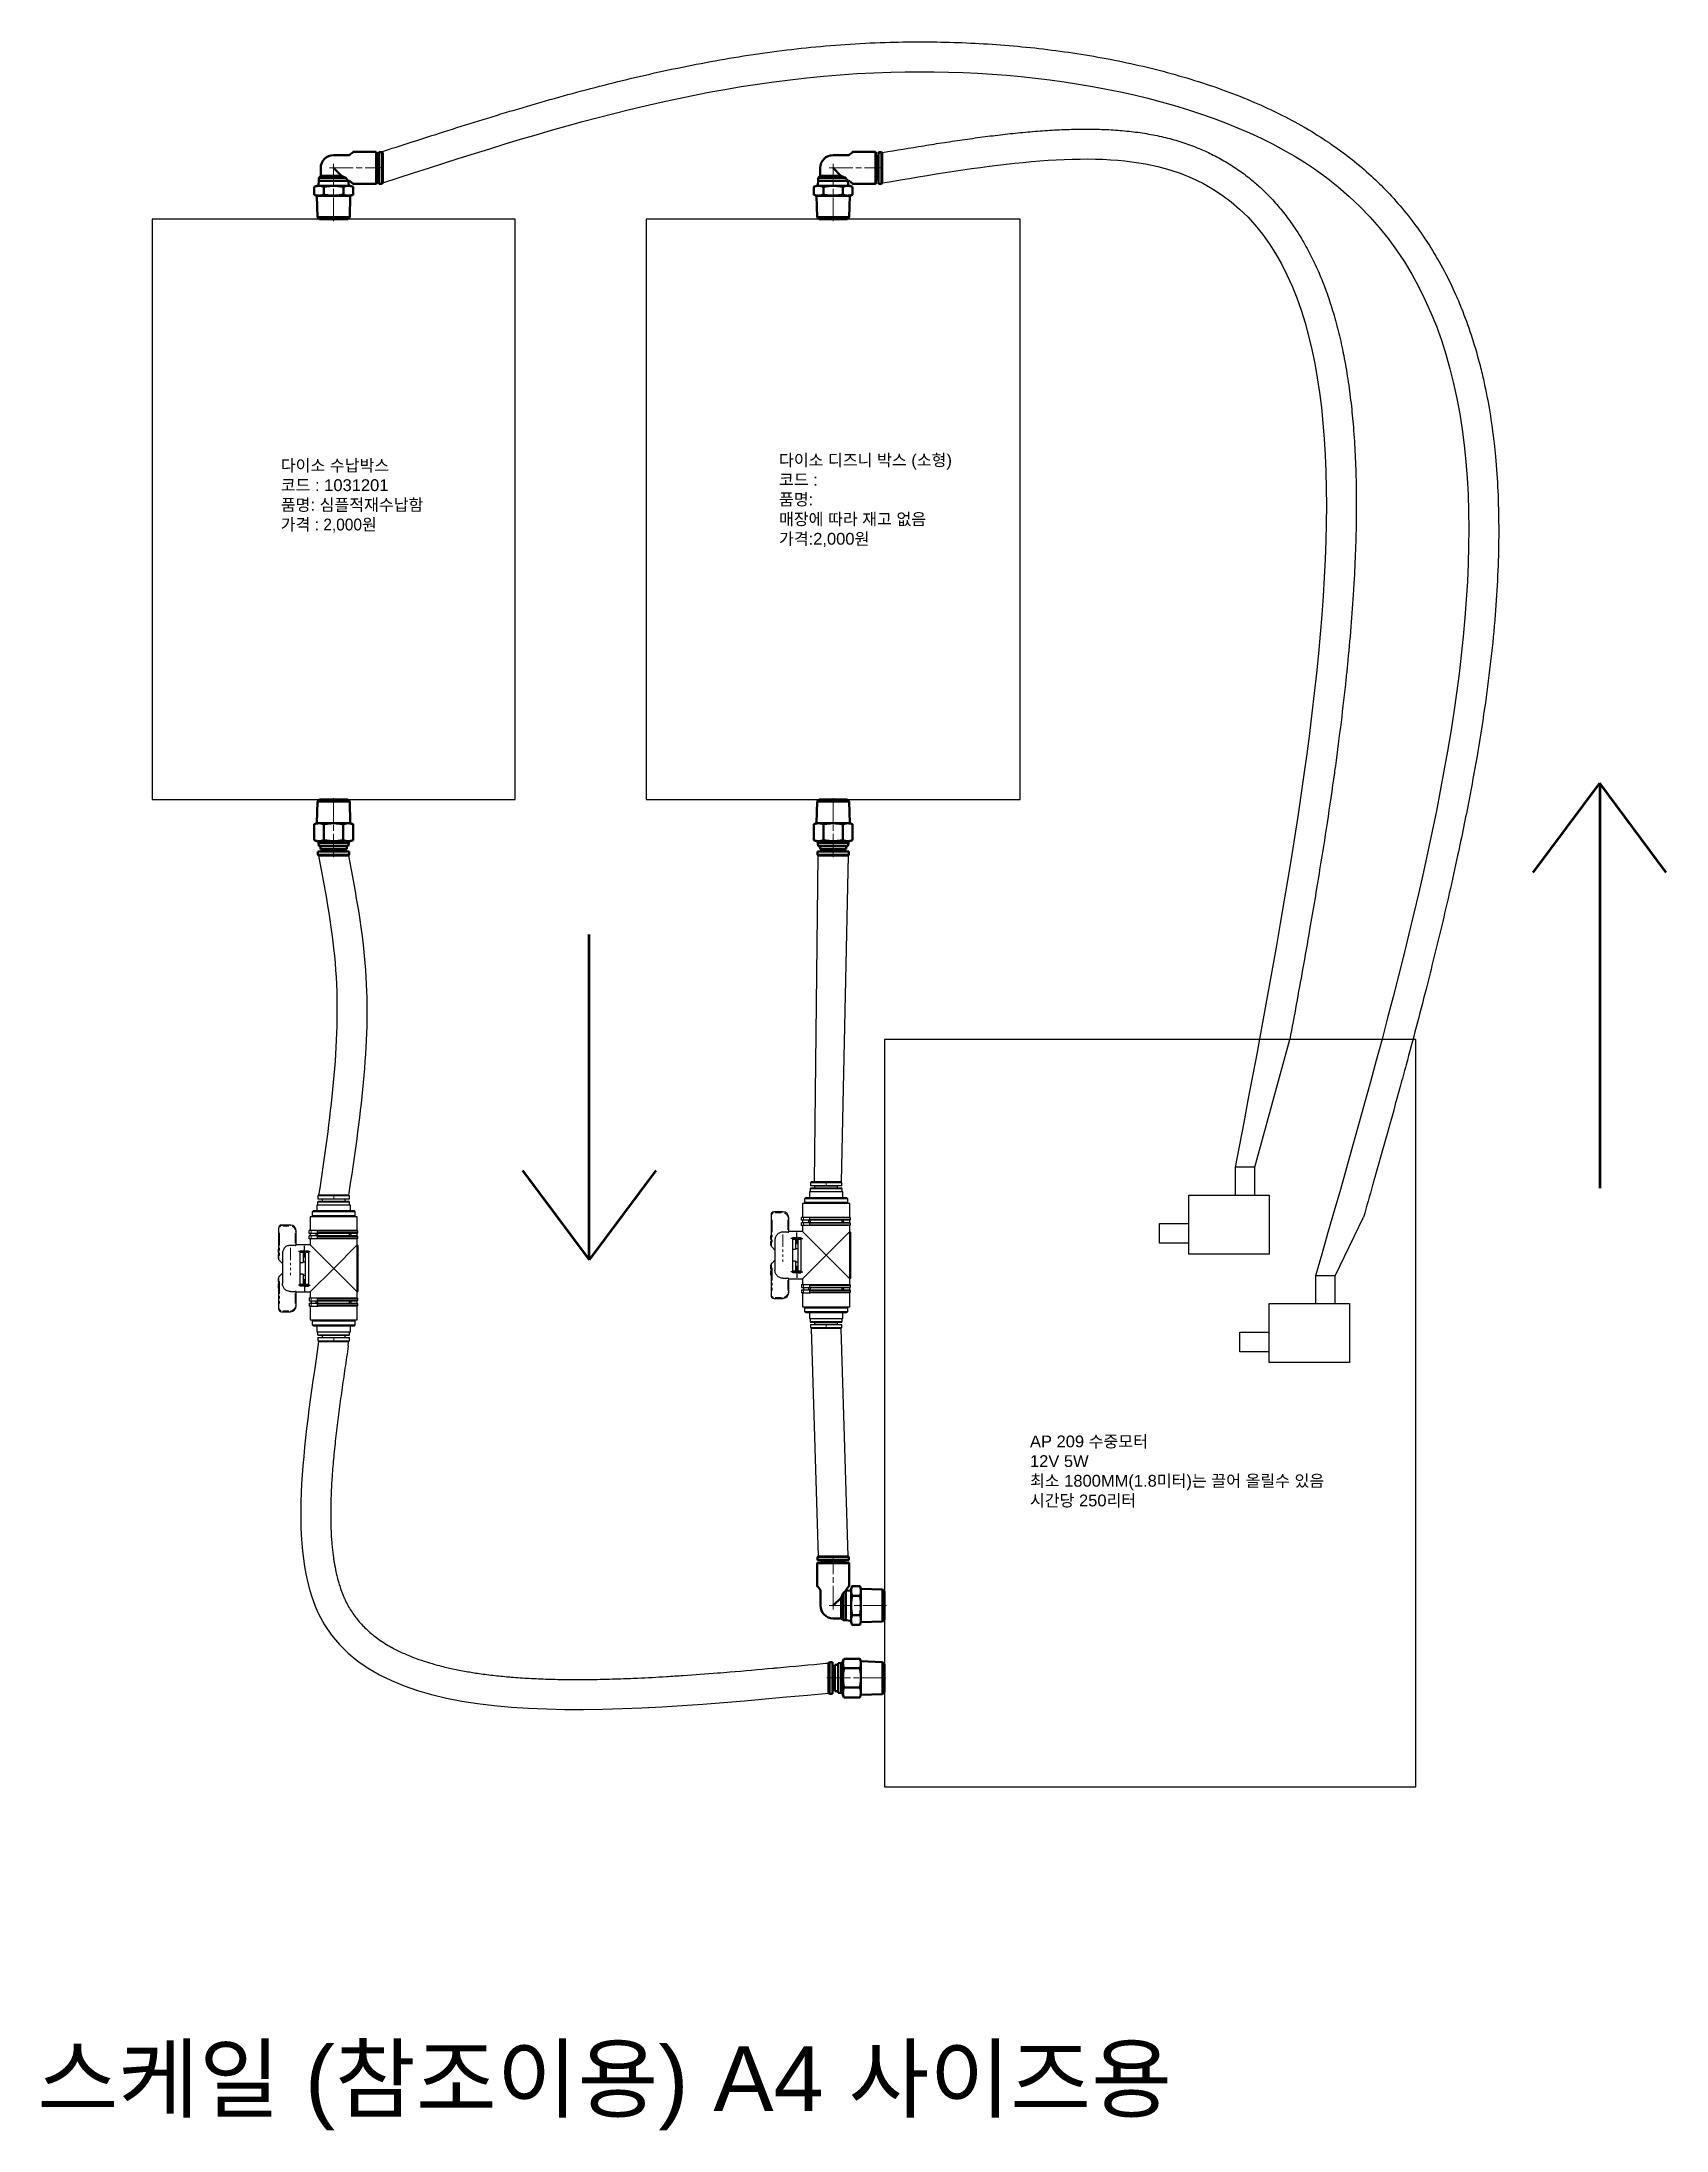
# Model space of a CAD drawing. Header units: millimetres. Extents: x 747 to 1883, y 1260 to 2217.
# Drawn here: x 878.9 to 1030.1, y 1479.7 to 1674.3 of the extents above; entities that cross this region are included whole.
import ezdxf

# ---------------------------------------------------------------- set-up
doc = ezdxf.new("R2010")
doc.units = ezdxf.units.MM
doc.linetypes.add('AM_ISO08W050', pattern=[18, 12, -1.5, 3, -1.5])
doc.linetypes.add('PHANTOM', pattern=[12.7, 6.35, -1.27, 1.27, -1.27, 1.27, -1.27])
doc.layers.add('AM_7', color=4, linetype='AM_ISO08W050', lineweight=20)
doc.layers.add('AM_VIS', color=7, linetype='Continuous', lineweight=50)
doc.layers.add('FORMAT', color=7, linetype='Continuous')
doc.styles.get("Standard").update_dxf_attribs({"font": 'arial.ttf'})

msp = doc.modelspace()

# ---------------------------------------------------------------- texts
at = {"attachment_point": 1}
for s, insert, char_height, width in [('{\\f굴림|b0|i0|c129|p50;다이소} {\\f굴림|b0|i0|c129|p50;디즈니} {\\f굴림|b0|i0|c129|p50;박스} ({\\f굴림|b0|i0|c129|p50;소형})\\P{\\f굴림|b0|i0|c129|p50;코드} : \\P{\\f굴림|b0|i0|c129|p50;품명}: \\P{\\f굴림|b0|i0|c129|p50;매장에} {\\f굴림|b0|i0|c129|p50;따라} {\\f굴림|b0|i0|c129|p50;재고} {\\f굴림|b0|i0|c129|p50;없음} \\P{\\f굴림|b0|i0|c129|p50;가격}:2,000원', (947.522, 1635.86), 1.099549, 28.59747), ('{\\f굴림|b0|i0|c129|p50;다이소} {\\f굴림|b0|i0|c129|p50;수납박스\\P코드} : 1031201\\P{\\f굴림|b0|i0|c129|p50;품명}: {\\f굴림|b0|i0|c129|p50;심플적재수납함\\P가격 : 2,000원}', (901.139, 1635.356), 1.09955, 28.59747), ('AP 209 {\\f굴림|b0|i0|c129|p50;수중모터\\P}12V 5W\\P{\\f굴림|b0|i0|c129|p50;최소} 1800MM(1.8{\\f굴림|b0|i0|c129|p50;미터}){\\f굴림|b0|i0|c129|p50;는} {\\f굴림|b0|i0|c129|p50;끌어} {\\f굴림|b0|i0|c129|p50;올릴수} {\\f굴림|b0|i0|c129|p50;있음} \\P{\\f굴림|b0|i0|c129|p50;시간당} 250{\\f굴림|b0|i0|c129|p50;리}터', (970.888, 1544.453), 1.099549, 28.59747), ('{\\f굴림|b0|i0|c129|p50;스케일} ({\\f굴림|b0|i0|c129|p50;참조이용}) A4 {\\f굴림|b0|i0|c129|p50;사이즈}용{\\f굴림|b0|i0|c129|p50;\\P}', (878.475, 1487.551), 6, 156.05023)]:
    msp.add_mtext(s, dxfattribs=dict(at, insert=insert, char_height=char_height, width=width))

# ---------------------------------------------------------------- blocks, each defined once
blk = doc.blocks.new('GPL-1003')
at = {"layer": 'AM_7'}
for p, q in [((406.2, 2035.9), (433.2, 2035.9)), ((408.2, 2008.8), (408.2, 2037.9))]:
    blk.add_line(p, q, dxfattribs=at)
at = {"layer": 'AM_VIS'}
for p, q in [((408.2, 2042.4), (415.9, 2042.4)), ((416.5, 2042.7), (418, 2043.8)), ((418.6, 2044.1), (429.8, 2044.1)), ((430, 2043.8), (429.8, 2044.1)), ((429.8, 2027.8), (429.8, 2044.1)), ((430, 2043.8), (430, 2028)), ((431.1, 2041.8), (430, 2041.8)), ((431.1, 2041.8), (431.2, 2041.9)), ((431.1, 2041.8), (431.1, 2030.1)), ((431.2, 2027.9), (431.2, 2043.9)), ((432.8, 2043.9), (431.2, 2043.9)), ((432.8, 2043.9), (432.8, 2027.9)), ((432.8, 2043.9), (433.2, 2043.5)), ((433.2, 2043.5), (433.2, 2028.3)), ((400.7, 2029.4), (400.5, 2027.3)), ((401.7, 2031.9), (400.7, 2030.9)), ((400.7, 2029.4), (400.7, 2030.9)), ((414.5, 2030.9), (400.7, 2030.9)), ((415.7, 2029.4), (400.7, 2029.4)), ((401.7, 2031.9), (401.7, 2035.9)), ((412.2, 2031.9), (401.7, 2031.9)), ((412.2, 2031.9), (408.2, 2035.9)), ((412.2, 2031.9), (414.5, 2030.9)), ((414.5, 2030.9), (415.7, 2029.4)), ((415.7, 2029.4), (415.9, 2029.4)), ((415.7, 2029.4), (415.9, 2027.3)), ((416.5, 2029.2), (418, 2028)), ((418.6, 2027.8), (429.8, 2027.8)), ((430, 2028), (429.8, 2027.8)), ((431.1, 2030.1), (430, 2030.1)), ((431.1, 2030.1), (431.2, 2030)), ((432.8, 2027.9), (431.2, 2027.9)), ((432.8, 2027.9), (433.2, 2028.3)), ((399.7, 2026.8), (398.4, 2026.3)), ((398.4, 2022.3), (398.4, 2026.3)), ((399.7, 2021.8), (398.4, 2022.3)), ((400.9, 2026.8), (399.7, 2026.8)), ((400.1, 2010.8), (399.7, 2021.8)), ((399.7, 2021.8), (400.9, 2021.8)), ((408.2, 2026.8), (400.9, 2026.8)), ((400.9, 2021.8), (408.2, 2021.8)), ((403.3, 2022.3), (403.3, 2026.3)), ((415.6, 2026.8), (408.2, 2026.8)), ((408.2, 2021.8), (415.6, 2021.8)), ((413.2, 2022.3), (413.2, 2026.3)), ((416.7, 2026.8), (415.6, 2026.8)), ((415.6, 2021.8), (416.7, 2021.8)), ((416.4, 2010.8), (416.7, 2021.8)), ((416.7, 2026.8), (418.1, 2026.3)), ((416.7, 2021.8), (418.1, 2022.3)), ((418.1, 2022.3), (418.1, 2026.3)), ((401.1, 2009.8), (400.1, 2010.8)), ((400.1, 2010.8), (416.4, 2010.8)), ((415.4, 2009.8), (401.1, 2009.8)), ((415.4, 2009.8), (416.4, 2010.8))]:
    blk.add_line(p, q, dxfattribs=at)
for centre, radius, start, end in [((408.2, 2035.9), 6.5, 90, 180), ((415.9, 2043.4), 1, 270, 309.5226), ((418.6, 2043.1), 1, 90, 129.5226), ((415.9, 2028.4), 1, 50.4774, 90), ((418.6, 2028.8), 1, 230.4774, 270), ((400, 2027.3), 0.5, 270, 354.5077), ((416.4, 2027.3), 0.5, 185.4923, 270)]:
    blk.add_arc(centre, radius, start, end, dxfattribs=at)
for points, weights in [([(400.9, 2026.8), (399.7, 2026.8), (398.4, 2026.3)], [1, 1.05707706633, 1.03718535755]), ([(398.4, 2022.3), (399.7, 2021.8), (400.9, 2021.8)], [1.05396835254, 1.06559518032, 1]), ([(403.3, 2026.3), (402, 2026.8), (400.9, 2026.8)], [1.03718535755, 1.05707706633, 1]), ([(400.9, 2021.8), (402, 2021.8), (403.3, 2022.3)], [1, 1.06559518032, 1.05396835254]), ([(408.2, 2026.8), (406, 2026.8), (403.3, 2026.3)], [1, 1.05707706633, 1.03718535755]), ([(403.3, 2022.3), (406, 2021.8), (408.2, 2021.8)], [1.05396835254, 1.06559518032, 1]), ([(413.2, 2026.3), (410.5, 2026.8), (408.2, 2026.8)], [1.03718535755, 1.05707706633, 1]), ([(408.2, 2021.8), (410.5, 2021.8), (413.2, 2022.3)], [1, 1.06559518032, 1.05396835254]), ([(415.6, 2026.8), (414.5, 2026.8), (413.2, 2026.3)], [1, 1.05707706633, 1.03718535755]), ([(413.2, 2022.3), (414.5, 2021.8), (415.6, 2021.8)], [1.05396835254, 1.06559518032, 1]), ([(418.1, 2026.3), (416.7, 2026.8), (415.6, 2026.8)], [1.03718535755, 1.05707706633, 1]), ([(415.6, 2021.8), (416.7, 2021.8), (418.1, 2022.3)], [1, 1.06559518032, 1.05396835254])]:
    blk.add_rational_spline(points, weights, degree=2, dxfattribs=at)
blk = doc.blocks.new('GPC-1003')
at = {"layer": 'AM_7'}
blk.add_line((382.4, 2025.2), (412.7, 2025.2), dxfattribs=at)
at = {"layer": 'AM_VIS'}
for p, q in [((383.1, 2032.4), (384.1, 2033.4)), ((383.1, 2018.1), (383.1, 2032.4)), ((384.1, 2033.4), (395.1, 2033.7)), ((384.1, 2033.4), (384.1, 2017.1)), ((395.1, 2033.7), (395.6, 2035.1)), ((395.1, 2032.6), (395.1, 2033.7)), ((395.1, 2025.2), (395.1, 2032.6)), ((395.6, 2035.1), (403.7, 2035.1)), ((395.6, 2030.1), (403.7, 2030.1)), ((404.2, 2033.7), (403.7, 2035.1)), ((404.2, 2032.6), (404.2, 2033.7)), ((404.2, 2033), (405.2, 2033)), ((404.2, 2025.2), (404.2, 2032.6)), ((406.7, 2032.7), (405.2, 2033)), ((405.2, 2017.5), (405.2, 2033)), ((406.7, 2017.7), (406.7, 2032.7)), ((408.3, 2031.9), (406.7, 2031.9)), ((408.3, 2031.9), (408.3, 2018.6)), ((409.4, 2031.1), (408.3, 2031.1)), ((409.4, 2031.1), (409.5, 2031.2)), ((409.4, 2031.1), (409.4, 2019.4)), ((409.5, 2017.2), (409.5, 2033.2)), ((411.1, 2033.2), (409.5, 2033.2)), ((411.1, 2033.2), (411.1, 2017.2)), ((411.1, 2033.2), (411.5, 2032.8)), ((411.5, 2032.8), (411.5, 2017.6)), ((383.1, 2018.1), (384.1, 2017.1)), ((384.1, 2017.1), (395.1, 2016.7)), ((395.1, 2017.9), (395.1, 2025.2)), ((395.1, 2016.7), (395.1, 2017.9)), ((395.6, 2020.3), (403.7, 2020.3)), ((404.2, 2017.9), (404.2, 2025.2)), ((404.2, 2016.7), (404.2, 2017.9)), ((404.2, 2017.5), (405.2, 2017.5)), ((406.7, 2017.7), (405.2, 2017.5)), ((408.3, 2018.6), (406.7, 2018.6)), ((409.4, 2019.4), (408.3, 2019.4)), ((409.4, 2019.4), (409.5, 2019.3)), ((411.1, 2017.2), (409.5, 2017.2)), ((411.1, 2017.2), (411.5, 2017.6)), ((395.1, 2016.7), (395.6, 2015.4)), ((395.6, 2015.4), (403.7, 2015.4)), ((404.2, 2016.7), (403.7, 2015.4))]:
    blk.add_line(p, q, dxfattribs=at)
for points, weights in [([(395.6, 2035.1), (395.1, 2033.7), (395.1, 2032.6)], [1.08152359474, 1.0794349151, 1]), ([(395.1, 2032.6), (395.1, 2031.5), (395.6, 2030.1)], [1, 1.0794349151, 1.08152359474]), ([(395.6, 2030.1), (395.1, 2027.5), (395.1, 2025.2)], [1.08152359474, 1.0794349151, 1]), ([(404.2, 2032.6), (404.2, 2033.7), (403.7, 2035.1)], [1, 1.0794349151, 1.08152359474]), ([(403.7, 2030.1), (404.2, 2031.5), (404.2, 2032.6)], [1.08152359474, 1.0794349151, 1]), ([(404.2, 2025.2), (404.2, 2027.5), (403.7, 2030.1)], [1, 1.0794349151, 1.08152359474]), ([(395.1, 2025.2), (395.1, 2023), (395.6, 2020.3)], [1, 1.0794349151, 1.08152359474]), ([(395.6, 2020.3), (395.1, 2019), (395.1, 2017.9)], [1.08152359474, 1.0794349151, 1]), ([(395.1, 2017.9), (395.1, 2016.7), (395.6, 2015.4)], [1, 1.0794349151, 1.08152359474]), ([(403.7, 2020.3), (404.2, 2023), (404.2, 2025.2)], [1.08152359474, 1.0794349151, 1]), ([(404.2, 2017.9), (404.2, 2019), (403.7, 2020.3)], [1, 1.0794349151, 1.08152359474]), ([(403.7, 2015.4), (404.2, 2016.7), (404.2, 2017.9)], [1.08152359474, 1.0794349151, 1])]:
    blk.add_rational_spline(points, weights, degree=2, dxfattribs=at)
blk = doc.blocks.new('SW_CENTERMARKSYMBOL_4')
at = {"layer": 'FORMAT', "color": 0}
for p, q in [((-2.5, 0), (-3, 0)), ((0, 0), (-2.5, 0)), ((0, 2.5), (0, 3)), ((0, 0), (0, 2.5)), ((0, 0), (0, -2.5)), ((0, 0), (2.5, 0)), ((2.5, 0), (3, 0)), ((0, -2.5), (0, -3))]:
    blk.add_line(p, q, dxfattribs=at)
blk = doc.blocks.new('SW_CENTERMARKSYMBOL_5')
at = {"layer": 'FORMAT', "color": 0}
for p, q in [((-2.5, 0), (-3, 0)), ((0, 0), (-2.5, 0)), ((0, 2.5), (0, 3)), ((0, 0), (0, 2.5)), ((0, 0), (0, -2.5)), ((0, 0), (2.5, 0)), ((2.5, 0), (3, 0)), ((0, -2.5), (0, -3))]:
    blk.add_line(p, q, dxfattribs=at)
blk = doc.blocks.new('BUC_BALL_VALVE')
at = {"color": 7, "linetype": 'Continuous', "lineweight": 25}
for p, q in [((978.2, 1518.6), (977.9, 1518.3)), ((977.9, 1518.3), (977.9, 1516.8)), ((986.1, 1518.3), (977.9, 1518.3)), ((978.5, 1521.8), (978.1, 1521.4)), ((978.1, 1521.4), (978.1, 1519.8)), ((994, 1518.6), (978.2, 1518.6)), ((980.1, 1519.8), (980.2, 1519.7)), ((980.2, 1519.7), (980.2, 1518.6)), ((991.9, 1519.7), (980.2, 1519.7)), ((994.2, 1518.3), (986.1, 1518.3)), ((991.9, 1519.7), (992, 1519.8)), ((991.9, 1518.6), (991.9, 1519.7)), ((994.1, 1521.4), (993.7, 1521.8)), ((994.2, 1518.3), (994, 1518.6)), ((994.1, 1519.8), (994.1, 1521.4)), ((994.2, 1516.8), (994.2, 1518.3)), ((974.1, 1510.8), (974.1, 1503.8)), ((998.1, 1510.8), (974.1, 1510.8)), ((975.6, 1513.8), (975.1, 1513.3)), ((975.1, 1513.3), (975.1, 1511.3)), ((997.1, 1513.3), (975.1, 1513.3)), ((975.1, 1511.3), (975.6, 1510.8)), ((997.1, 1511.3), (975.1, 1511.3)), ((986.1, 1513.8), (975.6, 1513.8)), ((977.6, 1516.8), (977.6, 1513.8)), ((994.6, 1516.8), (977.6, 1516.8)), ((996.6, 1513.8), (986.1, 1513.8)), ((994.6, 1513.8), (994.6, 1516.8)), ((997.1, 1513.3), (996.6, 1513.8)), ((996.6, 1510.8), (997.1, 1511.3)), ((997.1, 1511.3), (997.1, 1513.3)), ((998.1, 1503.8), (998.1, 1510.8)), ((958.1, 1505.1), (958.1, 1489.1)), ((964.1, 1506.6), (959.6, 1506.6)), ((967.1, 1496.4), (967.1, 1503.6)), ((973.6, 1502.3), (973.6, 1503.8)), ((974.6, 1503.8), (973.6, 1503.8)), ((974.6, 1502.3), (973.6, 1502.3)), ((973.6, 1499.6), (973.6, 1501.1)), ((974.6, 1501.1), (973.6, 1501.1)), ((974.6, 1499.6), (973.6, 1499.6)), ((974.1, 1502.3), (974.1, 1501.1)), ((974.1, 1499.6), (974.1, 1496.6)), ((978.1, 1503.8), (974.6, 1503.8)), ((978.1, 1502.3), (974.6, 1502.3)), ((978.1, 1501.1), (974.6, 1501.1)), ((978.1, 1499.6), (974.6, 1499.6)), ((977.7, 1503.5), (977.7, 1502.6)), ((998.4, 1503.5), (977.7, 1503.5)), ((998.4, 1502.6), (977.7, 1502.6)), ((977.7, 1500.8), (977.7, 1499.9)), ((998.4, 1500.8), (977.7, 1500.8)), ((998.4, 1499.9), (977.7, 1499.9)), ((998.1, 1503.8), (978.1, 1503.8)), ((998.1, 1502.3), (978.1, 1502.3)), ((998.1, 1501.1), (978.1, 1501.1)), ((998.1, 1499.6), (978.1, 1499.6)), ((998.4, 1503.5), (998.1, 1503.8)), ((998.1, 1502.3), (998.4, 1502.6)), ((998.1, 1501.1), (998.1, 1502.3)), ((998.4, 1500.8), (998.1, 1501.1)), ((998.1, 1499.6), (998.4, 1499.9)), ((998.1, 1496.6), (998.1, 1499.6)), ((998.4, 1502.6), (998.4, 1503.5)), ((998.4, 1499.9), (998.4, 1500.8)), ((957.9, 1494.4), (958.1, 1494.4)), ((957.9, 1494.4), (957.9, 1494.3)), ((957.9, 1494.4), (958.1, 1494.4)), ((957.9, 1494.4), (957.9, 1494.4)), ((957.9, 1494.3), (958.1, 1494.3)), ((957.9, 1494.3), (957.9, 1494.2)), ((957.9, 1494.2), (958.1, 1494.2)), ((957.9, 1494.2), (957.9, 1494)), ((957.9, 1494), (957.9, 1493.8)), ((957.9, 1494), (958.1, 1494)), ((957.9, 1493.8), (958.1, 1493.8)), ((957.9, 1493.8), (957.9, 1493.4)), ((957.9, 1493.4), (958.1, 1493.4)), ((957.9, 1493.4), (957.9, 1493.2)), ((957.9, 1493.2), (958.1, 1493.2)), ((957.9, 1493.2), (957.9, 1493)), ((957.9, 1493), (958.1, 1493)), ((957.9, 1493), (957.9, 1492.9)), ((957.9, 1492.9), (958.1, 1492.9)), ((957.9, 1492.9), (957.9, 1492.8)), ((957.9, 1492.8), (958.1, 1492.8)), ((957.9, 1492.8), (957.9, 1492.7)), ((957.9, 1492.7), (958.1, 1492.7)), ((957.9, 1492.7), (958.1, 1492.7)), ((957.9, 1492.7), (957.9, 1492.7)), ((957.9, 1492.7), (958.1, 1492.7)), ((957.9, 1492.7), (957.9, 1492.7)), ((957.9, 1491.6), (957.9, 1490.6)), ((957.9, 1491.6), (958.1, 1491.6)), ((957.9, 1490.6), (957.9, 1489.6)), ((957.9, 1490.6), (958.1, 1490.6)), ((957.9, 1489.6), (958.1, 1489.6)), ((958.1, 1489.1), (958.6, 1488.6)), ((958.6, 1488.6), (960.1, 1487.1)), ((966.6, 1496.3), (964.1, 1496.3)), ((974.1, 1496.6), (967.1, 1496.6)), ((969.1, 1493.6), (970.6, 1493.6)), ((969.1, 1492.6), (969.1, 1493.6)), ((969.1, 1487.6), (969.1, 1492.6)), ((969.1, 1487.6), (970.6, 1487.6)), ((969.1, 1481.6), (969.1, 1487.6)), ((970.6, 1493.6), (970.6, 1492.6)), ((970.6, 1492.6), (970.6, 1487.6)), ((970.6, 1488), (971.8, 1488)), ((971.8, 1493.6), (973.3, 1493.6)), ((971.8, 1492.6), (971.8, 1493.6)), ((971.8, 1476.6), (971.8, 1492.6)), ((973.3, 1493.6), (973.3, 1492.6)), ((973.3, 1492.6), (973.3, 1476.6)), ((986.1, 1484.6), (974.1, 1496.6)), ((986.1, 1484.6), (998.1, 1496.6)), ((998.6, 1496.1), (998.1, 1496.6)), ((998.1, 1472.6), (998.1, 1496.6)), ((998.6, 1484.6), (998.6, 1496.1)), ((957.9, 1479.6), (957.9, 1478.6)), ((957.9, 1479.6), (958.1, 1479.6)), ((957.9, 1478.6), (958.1, 1478.6)), ((957.9, 1478.6), (957.9, 1477.6)), ((957.9, 1477.6), (958.1, 1477.6)), ((957.9, 1476.6), (958.1, 1476.6)), ((957.9, 1476.6), (957.9, 1476.5)), ((957.9, 1476.6), (958.1, 1476.6)), ((957.9, 1476.6), (957.9, 1476.6)), ((957.9, 1476.5), (958.1, 1476.5)), ((957.9, 1476.5), (957.9, 1476.3)), ((957.9, 1476.3), (958.1, 1476.3)), ((957.9, 1476.3), (957.9, 1476.2)), ((957.9, 1476.2), (958.1, 1476.2)), ((957.9, 1476.2), (957.9, 1476)), ((957.9, 1476), (957.9, 1475.8)), ((957.9, 1476), (958.1, 1476)), ((957.9, 1475.8), (957.9, 1475.3)), ((957.9, 1475.8), (958.1, 1475.8)), ((958.6, 1480.6), (958.1, 1480.1)), ((958.1, 1480.1), (958.1, 1464.1)), ((960.1, 1482.1), (958.6, 1480.6)), ((969.1, 1476.6), (969.1, 1481.6)), ((970.6, 1481.6), (969.1, 1481.6)), ((969.1, 1475.6), (969.1, 1476.6)), ((970.6, 1475.6), (969.1, 1475.6)), ((970.6, 1481.6), (970.6, 1476.6)), ((970.6, 1481.2), (971.8, 1481.2)), ((970.6, 1476.6), (970.6, 1475.6)), ((971.8, 1475.6), (971.8, 1476.6)), ((971.8, 1475.6), (973.3, 1475.6)), ((973.3, 1476.6), (973.3, 1475.6)), ((974.1, 1472.6), (986.1, 1484.6)), ((998.1, 1472.6), (986.1, 1484.6)), ((998.6, 1473.1), (998.6, 1484.6)), ((957.9, 1475.3), (958.1, 1475.3)), ((957.9, 1475.3), (957.9, 1475.1)), ((957.9, 1475.1), (958.1, 1475.1)), ((957.9, 1475.1), (957.9, 1474.9)), ((957.9, 1474.9), (958.1, 1474.9)), ((957.9, 1474.9), (957.9, 1474.8)), ((957.9, 1474.8), (958.1, 1474.8)), ((957.9, 1474.8), (957.9, 1474.7)), ((957.9, 1474.7), (958.1, 1474.7)), ((957.9, 1474.7), (957.9, 1474.6)), ((957.9, 1474.6), (958.1, 1474.6)), ((957.9, 1474.6), (958.1, 1474.6)), ((957.9, 1474.6), (957.9, 1474.6)), ((964.1, 1472.9), (966.6, 1472.9)), ((967.1, 1465.6), (967.1, 1472.8)), ((967.1, 1472.6), (974.1, 1472.6)), ((973.6, 1469.6), (973.6, 1468.1)), ((973.6, 1469.6), (974.6, 1469.6)), ((973.6, 1468.1), (974.6, 1468.1)), ((973.6, 1466.9), (973.6, 1465.4)), ((973.6, 1466.9), (974.6, 1466.9)), ((974.6, 1465.4), (973.6, 1465.4)), ((974.1, 1472.6), (974.1, 1469.6)), ((974.1, 1465.4), (974.1, 1458.4)), ((974.6, 1469.6), (978.1, 1469.6)), ((974.6, 1468.1), (974.6, 1466.9)), ((974.6, 1468.1), (978.1, 1468.1)), ((974.6, 1466.9), (978.1, 1466.9)), ((974.6, 1465.4), (978.1, 1465.4)), ((977.7, 1469.3), (998.4, 1469.3)), ((977.7, 1469.3), (977.7, 1468.4)), ((977.7, 1468.4), (998.4, 1468.4)), ((977.7, 1466.6), (998.4, 1466.6)), ((977.7, 1466.6), (977.7, 1465.7)), ((977.7, 1465.7), (998.4, 1465.7)), ((978.1, 1469.6), (998.1, 1469.6)), ((978.1, 1468.1), (998.1, 1468.1)), ((978.1, 1466.9), (998.1, 1466.9)), ((998.1, 1465.4), (978.1, 1465.4)), ((998.1, 1472.6), (998.6, 1473.1)), ((998.1, 1469.6), (998.1, 1472.6)), ((998.4, 1469.3), (998.1, 1469.6)), ((998.1, 1468.1), (998.4, 1468.4)), ((998.1, 1466.9), (998.1, 1468.1)), ((998.4, 1466.6), (998.1, 1466.9)), ((998.1, 1465.4), (998.4, 1465.7)), ((998.1, 1458.4), (998.1, 1465.4)), ((998.4, 1468.4), (998.4, 1469.3)), ((998.4, 1465.7), (998.4, 1466.6)), ((959.6, 1462.6), (964.1, 1462.6)), ((974.1, 1458.4), (998.1, 1458.4)), ((975.6, 1458.4), (975.1, 1457.9)), ((975.1, 1457.9), (975.1, 1455.9)), ((975.1, 1457.9), (997.1, 1457.9)), ((975.1, 1455.9), (975.6, 1455.4)), ((975.1, 1455.9), (986.1, 1455.9)), ((975.6, 1455.4), (996.6, 1455.4)), ((977.6, 1455.4), (977.6, 1452.4)), ((986.1, 1455.9), (997.1, 1455.9)), ((994.6, 1452.4), (994.6, 1455.4)), ((997.1, 1457.9), (996.6, 1458.4)), ((996.6, 1455.4), (997.1, 1455.9)), ((997.1, 1455.9), (997.1, 1457.9)), ((977.6, 1452.4), (986.1, 1452.4)), ((977.9, 1452.4), (977.9, 1450.8)), ((977.9, 1450.8), (978.2, 1450.6)), ((977.9, 1450.8), (994.2, 1450.8)), ((978.1, 1449.4), (978.1, 1447.8)), ((978.1, 1447.8), (978.5, 1447.4)), ((978.2, 1450.6), (994, 1450.6)), ((978.5, 1447.4), (993.7, 1447.4)), ((980.2, 1449.5), (980.1, 1449.4)), ((980.2, 1450.6), (980.2, 1449.5)), ((980.2, 1449.5), (991.9, 1449.5)), ((986.1, 1452.4), (994.6, 1452.4)), ((991.9, 1449.5), (991.9, 1450.6)), ((992, 1449.4), (991.9, 1449.5)), ((993.7, 1447.4), (994.1, 1447.8)), ((994, 1450.6), (994.2, 1450.8)), ((994.1, 1447.8), (994.1, 1449.4)), ((994.2, 1450.8), (994.2, 1452.4))]:
    blk.add_line(p, q, dxfattribs=at)
at = {"color": 8, "linetype": 'PHANTOM', "lineweight": 18}
for p, q in [((986.1, 1521.2), (986.1, 1520)), ((958.1, 1505.1), (958.2, 1505.1)), ((958.6, 1502.6), (958.6, 1491.1)), ((959.6, 1506.2), (959.6, 1506.4)), ((963.4, 1506.1), (960.2, 1506.1)), ((964.1, 1506.2), (964.1, 1506.4)), ((966.6, 1503.6), (966.9, 1503.6)), ((966.6, 1497.4), (966.6, 1502.5)), ((974.6, 1502.5), (974.6, 1503.6)), ((974.6, 1499.8), (974.6, 1500.9)), ((964.1, 1495.1), (964.1, 1481.2)), ((970.3, 1492.6), (969.3, 1492.6)), ((973, 1492.6), (972, 1492.6)), ((958.6, 1478.1), (958.6, 1466.6)), ((969.3, 1476.6), (970.3, 1476.6)), ((972, 1476.6), (973, 1476.6)), ((966.6, 1466.7), (966.6, 1471.8)), ((966.6, 1465.6), (966.9, 1465.6)), ((974.6, 1469.4), (974.6, 1468.3)), ((974.6, 1465.6), (974.6, 1466.7)), ((958.5, 1464.1), (958.2, 1464.1)), ((959.6, 1462.6), (959.6, 1462.7)), ((960.2, 1463.1), (963.4, 1463.1)), ((964.1, 1463), (964.1, 1462.7)), ((986.1, 1449.2), (986.1, 1448))]:
    blk.add_line(p, q, dxfattribs=at)
at = {"color": 7, "linetype": 'Continuous', "lineweight": 25}
for centre, radius, start, end in [((959.6, 1505.1), 1.5, 90, 180), ((964.1, 1503.6), 3, 0, 90), ((964.1, 1465.6), 3, 270, 0), ((959.6, 1464.1), 1.5, 180, 270)]:
    blk.add_arc(centre, radius, start, end, dxfattribs=at)
for points, knots in [([(986.1, 1521.4), (985.7, 1521.4), (985.1, 1521.4), (984.4, 1521.4), (983.6, 1521.4), (982.9, 1521.4), (982.3, 1521.4), (981.6, 1521.4), (981, 1521.4), (980.5, 1521.4), (980, 1521.4), (979.5, 1521.4), (979, 1521.4), (978.6, 1521.4), (978.4, 1521.4), (978.2, 1521.4), (978.1, 1521.4), (978.1, 1521.4), (978.1, 1521.4), (978.1, 1521.4)], [0, 0, 0, 0, 0.084673, 0.126899, 0.169124, 0.253768, 0.295988, 0.338208, 0.422802, 0.465017, 0.50723, 0.591781, 0.677645, 0.740193, 0.802744, 0.867081, 0.93142, 0.994679, 1, 1, 1, 1]), ([(986.1, 1519.8), (985.6, 1519.8), (985.1, 1519.8), (984.1, 1519.8), (983.6, 1519.8), (982.6, 1519.8), (982.2, 1519.8), (981.2, 1519.8), (980.8, 1519.8), (980, 1519.8), (979.7, 1519.8), (979.1, 1519.8), (978.8, 1519.8), (978.4, 1519.8), (978.3, 1519.8), (978.1, 1519.8), (978.1, 1519.8), (978.1, 1519.8)], [0, 0, 0, 0, 0.125, 0.125, 0.25, 0.25, 0.375, 0.375, 0.5, 0.5, 0.625, 0.625, 0.75, 0.75, 0.875, 0.875, 1, 1, 1, 1]), ([(993.7, 1521.8), (993.7, 1521.8), (993.7, 1521.8), (993.6, 1521.8), (993.6, 1521.8), (993.5, 1521.8), (993.5, 1521.8), (993.4, 1521.8), (993.2, 1521.8), (993, 1521.8), (992.9, 1521.8), (992.7, 1521.8), (992.5, 1521.8), (992.3, 1521.8), (992.1, 1521.8), (991.9, 1521.8), (991.7, 1521.8), (991.4, 1521.8), (990.9, 1521.8), (990.3, 1521.8), (989.7, 1521.8), (989.2, 1521.8), (988.9, 1521.8), (988.6, 1521.8), (988.4, 1521.8), (988, 1521.8), (987.6, 1521.8), (987.3, 1521.8), (987, 1521.8), (986.7, 1521.8), (986.4, 1521.8), (986, 1521.8), (985.6, 1521.8), (985.3, 1521.8), (985, 1521.8), (984.7, 1521.8), (984.3, 1521.8), (984, 1521.8), (983.6, 1521.8), (983.3, 1521.8), (983.1, 1521.8), (982.7, 1521.8), (982.4, 1521.8), (982.1, 1521.8), (981.8, 1521.8), (981.5, 1521.8), (981.2, 1521.8), (981, 1521.8), (980.7, 1521.8), (980.5, 1521.8), (980.2, 1521.8), (980, 1521.8), (979.8, 1521.8), (979.6, 1521.8), (979.4, 1521.8), (979.3, 1521.8), (979.1, 1521.8), (979, 1521.8), (978.8, 1521.8), (978.7, 1521.8), (978.6, 1521.8), (978.6, 1521.8), (978.5, 1521.8), (978.5, 1521.8), (978.5, 1521.8), (978.5, 1521.8), (978.5, 1521.8)], [0, 0, 0, 0, 0.011057, 0.033179, 0.044236, 0.066357, 0.077415, 0.099536, 0.121657, 0.14378, 0.154837, 0.17696, 0.188017, 0.199075, 0.221198, 0.232256, 0.243314, 0.265439, 0.287564, 0.331908, 0.354036, 0.376166, 0.387224, 0.398283, 0.409341, 0.4204, 0.442533, 0.453591, 0.46465, 0.475709, 0.486768, 0.497827, 0.51996, 0.531019, 0.542078, 0.553137, 0.564196, 0.586328, 0.597387, 0.608445, 0.619504, 0.630562, 0.652692, 0.66375, 0.674809, 0.696936, 0.707994, 0.719052, 0.741178, 0.752236, 0.763294, 0.785418, 0.796476, 0.818599, 0.829656, 0.840714, 0.862836, 0.873894, 0.896015, 0.907073, 0.929194, 0.940252, 0.962373, 0.97343, 0.995551, 1, 1, 1, 1]), ([(994.1, 1521.4), (994.1, 1521.4), (994, 1521.4), (993.8, 1521.4), (993.7, 1521.4), (993.4, 1521.4), (993.3, 1521.4), (993.1, 1521.4), (993, 1521.4), (992.6, 1521.4), (992.3, 1521.4), (991.8, 1521.4), (991.6, 1521.4), (991.2, 1521.4), (991, 1521.4), (990.3, 1521.4), (989.8, 1521.4), (989.1, 1521.4), (988.8, 1521.4), (988.3, 1521.4), (988, 1521.4), (987.5, 1521.4), (987.2, 1521.4), (986.6, 1521.4), (986.4, 1521.4), (986.1, 1521.4)], [0, 0, 0, 0, 0.125, 0.125, 0.25, 0.25, 0.3125, 0.3125, 0.375, 0.375, 0.5, 0.5, 0.5625, 0.5625, 0.625, 0.625, 0.75, 0.75, 0.8125, 0.8125, 0.875, 0.875, 0.9375, 0.9375, 1, 1, 1, 1]), ([(994.1, 1519.8), (994.1, 1519.8), (994.1, 1519.8), (994, 1519.8), (993.8, 1519.8), (993.6, 1519.8), (993.3, 1519.8), (992.9, 1519.8), (992.4, 1519.8), (991.9, 1519.8), (991.3, 1519.8), (990.7, 1519.8), (990.1, 1519.8), (989.4, 1519.8), (988.8, 1519.8), (988.1, 1519.8), (987.4, 1519.8), (986.8, 1519.8), (986.3, 1519.8), (986.1, 1519.8)], [0, 0, 0, 0, 0.048691, 0.113007, 0.179161, 0.245312, 0.309916, 0.374514, 0.441383, 0.508244, 0.566811, 0.625371, 0.686281, 0.747181, 0.797088, 0.846991, 0.898777, 0.950561, 1, 1, 1, 1]), ([(978.1, 1501.7), (978.1, 1501.6), (978.1, 1501.5), (978, 1501.4), (978, 1501.4), (977.8, 1501.2), (977.7, 1501.2), (977.6, 1501.2), (977.5, 1501.2), (977.4, 1501.2), (977.3, 1501.3), (977.2, 1501.3), (977.2, 1501.4), (977.1, 1501.5), (977.1, 1501.6), (977.1, 1501.8), (977.1, 1501.9), (977.2, 1502), (977.2, 1502), (977.4, 1502.2), (977.5, 1502.2), (977.7, 1502.2), (977.8, 1502.2), (978, 1502), (978, 1502), (978.1, 1501.9), (978.1, 1501.8), (978.1, 1501.7)], [0, 0, 0, 0, 0.0625, 0.0625, 0.125, 0.125, 0.25, 0.25, 0.3125, 0.3125, 0.375, 0.375, 0.4375, 0.4375, 0.5, 0.5, 0.5625, 0.5625, 0.625, 0.625, 0.75, 0.75, 0.875, 0.875, 0.9375, 0.9375, 1, 1, 1, 1]), ([(977.7, 1503.5), (977.8, 1503.5), (977.9, 1503.6), (978.1, 1503.7), (978.1, 1503.8)], [0, 0, 0, 0, 0.504254, 1, 1, 1, 1]), ([(978.1, 1502.3), (978.1, 1502.3), (977.9, 1502.4), (977.8, 1502.5), (977.7, 1502.6)], [0, 0, 0, 0, 0.495746, 1, 1, 1, 1]), ([(977.7, 1500.8), (977.8, 1500.8), (977.9, 1500.9), (978.1, 1501), (978.1, 1501.1)], [0, 0, 0, 0, 0.504254, 1, 1, 1, 1]), ([(978.1, 1499.6), (978.1, 1499.6), (977.9, 1499.7), (977.8, 1499.8), (977.7, 1499.9)], [0, 0, 0, 0, 0.495746, 1, 1, 1, 1]), ([(994, 1501.7), (994, 1501.8), (994, 1501.9), (994.1, 1502), (994.1, 1502), (994.3, 1502.2), (994.4, 1502.2), (994.6, 1502.2), (994.6, 1502.2), (994.7, 1502.2), (994.8, 1502.1), (994.9, 1502), (994.9, 1502), (995, 1501.9), (995, 1501.8), (995, 1501.6), (995, 1501.5), (994.9, 1501.4), (994.9, 1501.3), (994.8, 1501.2), (994.6, 1501.2), (994.4, 1501.2), (994.3, 1501.2), (994.1, 1501.4), (994.1, 1501.4), (994, 1501.5), (994, 1501.6), (994, 1501.7)], [0, 0, 0, 0, 0.0625, 0.0625, 0.125, 0.125, 0.25, 0.25, 0.3125, 0.3125, 0.375, 0.375, 0.4375, 0.4375, 0.5, 0.5, 0.5625, 0.5625, 0.625, 0.625, 0.75, 0.75, 0.875, 0.875, 0.9375, 0.9375, 1, 1, 1, 1]), ([(964.1, 1496.3), (963.8, 1496.3), (963.5, 1496.3), (963, 1496.2), (962.8, 1496.1), (962.3, 1495.9), (962, 1495.8), (961.6, 1495.5), (961.4, 1495.3), (961, 1494.9), (960.9, 1494.7), (960.6, 1494.2), (960.5, 1494), (960.3, 1493.5), (960.2, 1493.3), (960.1, 1492.7), (960.1, 1492.5), (960.1, 1492.2)], [0, 0, 0, 0, 0.125, 0.125, 0.25, 0.25, 0.375, 0.375, 0.5, 0.5, 0.625, 0.625, 0.75, 0.75, 0.875, 0.875, 1, 1, 1, 1]), ([(960.1, 1492.2), (960.1, 1491.7), (960.1, 1490.6), (960.1, 1487.9), (960.1, 1486.3), (960.1, 1482.9), (960.1, 1481.3), (960.1, 1478.5), (960.1, 1477.5), (960.1, 1477)], [0, 0, 0, 0, 0.25, 0.25, 0.5, 0.5, 0.75, 0.75, 1, 1, 1, 1]), ([(966.6, 1496.3), (966.7, 1496.3), (966.8, 1496.3), (967, 1496.4), (967.1, 1496.4), (967.1, 1496.4)], [0, 0, 0, 0, 0.5, 0.5, 1, 1, 1, 1]), ([(971.2, 1493.6), (971.3, 1493.6), (971.3, 1493.6), (971.5, 1493.5), (971.5, 1493.5), (971.6, 1493.3), (971.7, 1493.2), (971.7, 1493), (971.7, 1493), (971.6, 1492.9), (971.6, 1492.8), (971.5, 1492.7), (971.5, 1492.7), (971.3, 1492.6), (971.3, 1492.6), (971.1, 1492.6), (971, 1492.6), (970.9, 1492.7), (970.8, 1492.7), (970.7, 1492.9), (970.7, 1493), (970.7, 1493.2), (970.7, 1493.3), (970.8, 1493.5), (970.9, 1493.5), (971, 1493.6), (971.1, 1493.6), (971.2, 1493.6)], [0, 0, 0, 0, 0.0625, 0.0625, 0.125, 0.125, 0.25, 0.25, 0.3125, 0.3125, 0.375, 0.375, 0.4375, 0.4375, 0.5, 0.5, 0.5625, 0.5625, 0.625, 0.625, 0.75, 0.75, 0.875, 0.875, 0.9375, 0.9375, 1, 1, 1, 1]), ([(964.1, 1472.9), (963.8, 1472.9), (963.5, 1472.9), (963, 1473), (962.8, 1473.1), (962.3, 1473.3), (962, 1473.4), (961.6, 1473.7), (961.4, 1473.9), (961, 1474.3), (960.9, 1474.5), (960.6, 1474.9), (960.5, 1475.2), (960.3, 1475.7), (960.2, 1475.9), (960.1, 1476.5), (960.1, 1476.7), (960.1, 1477)], [0, 0, 0, 0, 0.125, 0.125, 0.25, 0.25, 0.375, 0.375, 0.5, 0.5, 0.625, 0.625, 0.75, 0.75, 0.875, 0.875, 1, 1, 1, 1]), ([(971.2, 1475.6), (971.1, 1475.6), (971, 1475.6), (970.9, 1475.7), (970.8, 1475.7), (970.7, 1475.9), (970.7, 1476), (970.7, 1476.1), (970.7, 1476.2), (970.7, 1476.3), (970.7, 1476.4), (970.8, 1476.5), (970.9, 1476.5), (971, 1476.6), (971.1, 1476.6), (971.3, 1476.6), (971.3, 1476.6), (971.5, 1476.5), (971.5, 1476.5), (971.6, 1476.3), (971.7, 1476.2), (971.7, 1476), (971.6, 1475.9), (971.5, 1475.7), (971.5, 1475.7), (971.3, 1475.6), (971.3, 1475.6), (971.2, 1475.6)], [0, 0, 0, 0, 0.0625, 0.0625, 0.125, 0.125, 0.25, 0.25, 0.3125, 0.3125, 0.375, 0.375, 0.4375, 0.4375, 0.5, 0.5, 0.5625, 0.5625, 0.625, 0.625, 0.75, 0.75, 0.875, 0.875, 0.9375, 0.9375, 1, 1, 1, 1]), ([(967.1, 1472.8), (967.1, 1472.8), (967, 1472.8), (966.8, 1472.8), (966.7, 1472.9), (966.6, 1472.9)], [0, 0, 0, 0, 0.5, 0.5, 1, 1, 1, 1]), ([(978.1, 1467.5), (978.1, 1467.4), (978.1, 1467.3), (978, 1467.2), (978, 1467.2), (977.8, 1467), (977.7, 1467), (977.6, 1467), (977.5, 1467), (977.4, 1467), (977.3, 1467.1), (977.2, 1467.1), (977.2, 1467.2), (977.1, 1467.3), (977.1, 1467.4), (977.1, 1467.6), (977.1, 1467.7), (977.2, 1467.8), (977.2, 1467.8), (977.4, 1468), (977.5, 1468), (977.7, 1468), (977.8, 1468), (978, 1467.8), (978, 1467.8), (978.1, 1467.7), (978.1, 1467.6), (978.1, 1467.5)], [0, 0, 0, 0, 0.0625, 0.0625, 0.125, 0.125, 0.25, 0.25, 0.3125, 0.3125, 0.375, 0.375, 0.4375, 0.4375, 0.5, 0.5, 0.5625, 0.5625, 0.625, 0.625, 0.75, 0.75, 0.875, 0.875, 0.9375, 0.9375, 1, 1, 1, 1]), ([(977.7, 1469.3), (977.8, 1469.3), (977.9, 1469.4), (978.1, 1469.5), (978.1, 1469.6)], [0, 0, 0, 0, 0.504254, 1, 1, 1, 1]), ([(978.1, 1468.1), (978.1, 1468.1), (977.9, 1468.2), (977.8, 1468.3), (977.7, 1468.4)], [0, 0, 0, 0, 0.495746, 1, 1, 1, 1]), ([(977.7, 1466.6), (977.8, 1466.6), (977.9, 1466.7), (978.1, 1466.8), (978.1, 1466.9)], [0, 0, 0, 0, 0.504254, 1, 1, 1, 1]), ([(978.1, 1465.4), (978.1, 1465.4), (977.9, 1465.5), (977.8, 1465.6), (977.7, 1465.7)], [0, 0, 0, 0, 0.495746, 1, 1, 1, 1]), ([(994, 1467.5), (994, 1467.6), (994, 1467.7), (994.1, 1467.8), (994.1, 1467.8), (994.3, 1468), (994.4, 1468), (994.6, 1468), (994.6, 1468), (994.7, 1468), (994.8, 1467.9), (994.9, 1467.8), (994.9, 1467.8), (995, 1467.7), (995, 1467.6), (995, 1467.4), (995, 1467.3), (994.9, 1467.2), (994.9, 1467.1), (994.8, 1467), (994.6, 1467), (994.4, 1467), (994.3, 1467), (994.1, 1467.2), (994.1, 1467.2), (994, 1467.3), (994, 1467.4), (994, 1467.5)], [0, 0, 0, 0, 0.0625, 0.0625, 0.125, 0.125, 0.25, 0.25, 0.3125, 0.3125, 0.375, 0.375, 0.4375, 0.4375, 0.5, 0.5, 0.5625, 0.5625, 0.625, 0.625, 0.75, 0.75, 0.875, 0.875, 0.9375, 0.9375, 1, 1, 1, 1]), ([(978.1, 1449.4), (978.1, 1449.4), (978.1, 1449.4), (978.3, 1449.4), (978.4, 1449.4), (978.8, 1449.4), (979.1, 1449.4), (979.7, 1449.4), (980, 1449.4), (980.8, 1449.4), (981.2, 1449.4), (982.2, 1449.4), (982.6, 1449.4), (983.6, 1449.4), (984.1, 1449.4), (985.1, 1449.4), (985.6, 1449.4), (986.1, 1449.4)], [0, 0, 0, 0, 0.125, 0.125, 0.25, 0.25, 0.375, 0.375, 0.5, 0.5, 0.625, 0.625, 0.75, 0.75, 0.875, 0.875, 1, 1, 1, 1]), ([(978.1, 1447.8), (978.1, 1447.8), (978.1, 1447.8), (978.2, 1447.8), (978.4, 1447.8), (978.6, 1447.8), (978.9, 1447.8), (979.3, 1447.8), (979.7, 1447.8), (980.1, 1447.8), (980.6, 1447.8), (981.1, 1447.8), (981.7, 1447.8), (982.3, 1447.8), (982.9, 1447.8), (983.7, 1447.8), (984.6, 1447.8), (985.4, 1447.8), (985.9, 1447.8), (986.1, 1447.8)], [0, 0, 0, 0, 0.057932, 0.122906, 0.187879, 0.252737, 0.318083, 0.376309, 0.434932, 0.493165, 0.545668, 0.598166, 0.65227, 0.706369, 0.758706, 0.811046, 0.903904, 0.951741, 1, 1, 1, 1]), ([(986.1, 1449.4), (986.5, 1449.4), (987.2, 1449.4), (988.4, 1449.4), (989.5, 1449.4), (990.5, 1449.4), (991.4, 1449.4), (992.3, 1449.4), (993, 1449.4), (993.5, 1449.4), (993.8, 1449.4), (993.9, 1449.4), (994, 1449.4), (994.1, 1449.4), (994.1, 1449.4), (994.1, 1449.4)], [0, 0, 0, 0, 0.0853445, 0.1731489, 0.2590744, 0.3471676, 0.4397461, 0.534461, 0.6387044, 0.7453197, 0.8043609, 0.8634042, 0.9238853, 0.9843673, 1, 1, 1, 1]), ([(986.1, 1447.8), (986.4, 1447.8), (986.6, 1447.8), (987.2, 1447.8), (987.5, 1447.8), (988.3, 1447.8), (988.8, 1447.8), (990.3, 1447.8), (991.2, 1447.8), (992.3, 1447.8), (992.6, 1447.8), (993.1, 1447.8), (993.4, 1447.8), (993.7, 1447.8), (993.8, 1447.8), (994, 1447.8), (994, 1447.8), (994.1, 1447.8), (994.1, 1447.8), (994.1, 1447.8)], [0, 0, 0, 0, 0.0625, 0.0625, 0.125, 0.125, 0.25, 0.25, 0.5, 0.5, 0.625, 0.625, 0.75, 0.75, 0.875, 0.875, 0.9375, 0.9375, 1, 1, 1, 1])]:
    blk.add_open_spline(points, degree=3, knots=knots, dxfattribs=at)
at = {"color": 8, "linetype": 'PHANTOM', "lineweight": 18}
for points, knots in [([(958.6, 1505.3), (958.6, 1505.4), (958.6, 1505.5), (958.7, 1505.6), (958.9, 1505.8), (959, 1505.9), (959.1, 1506), (959.2, 1506)], [0, 0, 0, 0, 0.146494, 0.360151, 0.573247, 0.786904, 1, 1, 1, 1]), ([(966.5, 1504.2), (966.5, 1504.3), (966.4, 1504.6), (966.2, 1505), (965.9, 1505.4), (965.5, 1505.6), (965.2, 1505.8), (965.1, 1505.9), (965, 1505.9)], [0, 0, 0, 0, 0.147477, 0.360426, 0.573599, 0.786548, 0.892682, 1, 1, 1, 1]), ([(959.3, 1463.1), (959.3, 1463.1), (959.2, 1463.2), (959, 1463.3), (958.9, 1463.4), (958.7, 1463.5), (958.7, 1463.7), (958.6, 1463.7)], [0, 0, 0, 0, 0.146494, 0.360151, 0.5732473, 0.786904, 1, 1, 1, 1]), ([(964.7, 1463.2), (964.8, 1463.2), (965, 1463.3), (965.5, 1463.5), (965.9, 1463.8), (966.1, 1464.1), (966.3, 1464.4), (966.4, 1464.6), (966.4, 1464.7)], [0, 0, 0, 0, 0.147477, 0.360426, 0.573599, 0.786548, 0.892682, 1, 1, 1, 1])]:
    blk.add_open_spline(points, degree=3, knots=knots, dxfattribs=at)
at = {"layer": 'FORMAT'}
for name, p in [('SW_CENTERMARKSYMBOL_4', (971.2, 1493.1)), ('SW_CENTERMARKSYMBOL_5', (971.2, 1476.1))]:
    blk.add_blockref(name, p, dxfattribs=at)

# ---------------------------------------------------------------- linework, layer by layer
at = {"lineweight": 53}
for p, q in [((1017.737, 1596.909), (1023.931, 1605.216)), ((1030.126, 1596.909), (1023.931, 1605.216)), ((1023.931, 1605.216), (1023.931, 1567.48)), ((929.848, 1560.831), (929.848, 1591.127)), ((923.653, 1569.137), (929.848, 1560.831)), ((936.042, 1569.137), (929.848, 1560.831))]:
    msp.add_line(p, q, dxfattribs=at)
at = {"color": 2}
for p, q in [((950.835, 1568.071), (951.172, 1598.477)), ((953.957, 1598.477), (953.3, 1568.071)), ((991.827, 1569.441), (995.083, 1581.354)), ((999.307, 1559.324), (1001.945, 1564.8)), ((950.515, 1554.436), (951.172, 1533.204)), ((953.957, 1533.204), (953.3, 1554.436))]:
    msp.add_line(p, q, dxfattribs=at)
for p, q in [((991.827, 1569.441), (989.995, 1569.441)), ((989.995, 1569.441), (989.995, 1566.856)), ((991.827, 1566.856), (991.827, 1569.441)), ((982.936, 1562.36), (982.936, 1564.193)), ((982.936, 1564.193), (985.685, 1564.193)), ((985.685, 1562.36), (982.936, 1562.36)), ((999.307, 1559.324), (997.474, 1559.324)), ((997.474, 1559.324), (997.474, 1556.739)), ((999.307, 1556.739), (999.307, 1559.324)), ((907.417, 1552.792), (907.448, 1553.202)), ((990.415, 1552.244), (990.415, 1554.076)), ((990.415, 1554.076), (993.164, 1554.076)), ((993.164, 1552.244), (990.415, 1552.244)), ((951.881, 1523.244), (952.143, 1523.256))]:
    msp.add_line(p, q)
for points in [[(889.161, 1603.681), (922.949, 1603.681), (922.949, 1657.742), (889.161, 1657.742)], [(935.155, 1603.681), (969.974, 1603.681), (969.974, 1657.742), (935.155, 1657.742)], [(957.347, 1511.716), (1006.827, 1511.716), (1006.827, 1581.354), (957.347, 1581.354)], [(985.685, 1566.856), (993.164, 1566.856), (993.164, 1561.357), (985.685, 1561.357)], [(993.164, 1556.739), (1000.644, 1556.739), (1000.644, 1551.24), (993.164, 1551.24)]]:
    msp.add_lwpolyline(points, close=True)
for points, knots in [([(910.421, 1663.991), (912.377, 1664.626), (916.518, 1665.968), (921.777, 1667.604), (926.203, 1668.892), (929.557, 1669.813), (932.944, 1670.677), (936.367, 1671.474), (939.831, 1672.192), (943.339, 1672.823), (946.895, 1673.355), (950.503, 1673.778), (954.165, 1674.081), (957.676, 1674.245), (961.022, 1674.285), (964.19, 1674.223), (967.367, 1674.06), (970.541, 1673.793), (973.696, 1673.421), (976.819, 1672.94), (979.896, 1672.347), (982.912, 1671.641), (985.853, 1670.816), (988.698, 1669.873), (990.55, 1669.152), (992.302, 1668.411), (993.189, 1668.007), (994.83, 1667.196), (995.706, 1666.73), (997.231, 1665.848), (998.086, 1665.315), (999.513, 1664.344), (1000.878, 1663.336), (1002.613, 1661.853), (1004.237, 1660.26), (1005.748, 1658.557), (1007.09, 1656.798), (1008.33, 1654.933), (1009.465, 1652.961), (1010.432, 1650.971), (1011.308, 1648.877), (1012.09, 1646.672), (1012.713, 1644.492), (1013.259, 1642.201), (1013.721, 1639.795), (1014.042, 1637.453), (1014.295, 1634.99), (1014.472, 1632.402), (1014.531, 1629.918), (1014.529, 1627.3), (1014.454, 1624.542), (1014.287, 1621.932), (1014.061, 1619.168), (1013.768, 1616.276), (1013.206, 1612.01), (1012.537, 1607.819), (1011.702, 1603.249), (1010.842, 1599.046), (1009.751, 1594.135), (1008.76, 1589.987), (1007.42, 1584.654), (1006.363, 1580.647), (1004.746, 1574.699), (1003.7, 1570.967), (1002.55, 1566.921), (1002.228, 1565.791), (1001.945, 1564.8)], [3.7011932, 3.7011932, 3.7011932, 3.7011932, 37.3656167, 74.9570056, 93.8537264, 112.8294787, 131.8959623, 151.0676578, 170.3622124, 189.8007884, 209.4083661, 229.2139955, 249.2509898, 269.5570548, 286.7272659, 304.0324298, 321.4121256, 338.8070625, 356.159781, 373.4154107, 390.5225204, 407.4341008, 424.1087151, 440.5118561, 456.4811803, 456.6175873, 471.6661516, 472.4104935, 486.590877, 487.8873734, 501.2602816, 503.0595131, 516.1542281, 529.0150263, 540.3874128, 553.3646591, 566.2536412, 576.5811635, 589.9969475, 603.4659024, 612.7731279, 627.1557678, 641.7262264, 649.8786414, 665.6939278, 681.8172607, 688.5605624, 706.212089, 724.270359, 729.22211, 749.0783309, 769.4161139, 772.0364182, 794.4732802, 816.9947629, 842.454346, 863.9542686, 893.0359278, 912.6760953, 946.3079399, 962.8544826, 1002.6906057, 1014.1373434, 1063.756121, 1066.1410988, 1082.9980746, 1082.9980746, 1082.9980746, 1082.9980746]), ([(956.685, 1663.88), (957.964, 1664.094), (959.881, 1664.415), (962.437, 1664.823), (964.345, 1665.112), (966.241, 1665.378), (968.121, 1665.614), (969.981, 1665.816), (971.817, 1665.976), (973.625, 1666.088), (975.402, 1666.145), (977.145, 1666.139), (978.851, 1666.063), (980.515, 1665.907), (981.608, 1665.742), (982.669, 1665.547), (983.7, 1665.321), (985.2, 1664.884), (986.561, 1664.378), (987.867, 1663.787), (989.119, 1663.112), (990.375, 1662.301), (991.471, 1661.466), (992.516, 1660.549), (993.51, 1659.548), (994.509, 1658.377), (995.314, 1657.281), (996.081, 1656.105), (996.808, 1654.842), (997.558, 1653.317), (998.094, 1652.04), (998.605, 1650.679), (999.086, 1649.227), (999.604, 1647.342), (999.921, 1645.937), (1000.22, 1644.439), (1000.496, 1642.844), (1000.791, 1640.614), (1001.019, 1638.256), (1001.178, 1635.767), (1001.258, 1633.334), (1001.28, 1630.762), (1001.24, 1628.049), (1001.139, 1625.434), (1000.985, 1622.664), (1000.774, 1619.737), (1000.52, 1616.966), (1000.216, 1614.012), (999.856, 1610.877), (999.477, 1607.973), (999.046, 1604.845), (998.573, 1601.612), (997.805, 1596.749), (997.037, 1592.196), (996.11, 1586.934), (995.486, 1583.522), (995.083, 1581.354)], [0, 0, 0, 0, 21.2271295, 31.8203815, 42.3596819, 52.8165748, 63.1645205, 73.37935, 83.4398158, 93.3282574, 103.0313989, 112.5412865, 121.8563509, 130.9825415, 139.8864874, 139.9344208, 148.6449644, 157.1514213, 165.4870158, 172.3914148, 180.6139563, 188.7497693, 196.8275523, 203.1475436, 211.5093812, 219.8900041, 228.317645, 233.7520228, 242.8815254, 252.1436761, 261.56535, 265.5350697, 275.9421036, 286.5941189, 297.510169, 299.5261244, 311.5961423, 324.0017416, 336.3334013, 350.3770765, 364.8201588, 376.1776632, 392.4862678, 409.235415, 419.0005119, 437.9044875, 457.2722842, 464.561999, 486.5085744, 508.9267848, 512.5070147, 538.1968052, 562.4072004, 593.1048652, 613.787046, 649.8802704, 649.8802704, 649.8802704, 649.8802704]), ([(907.417, 1552.792), (907.315, 1552.102), (907.11, 1550.729), (906.813, 1548.681), (906.536, 1546.66), (906.289, 1544.677), (906.082, 1542.758), (905.972, 1541.481), (905.888, 1540.31), (905.85, 1539.684), (905.803, 1538.593), (905.785, 1537.948), (905.778, 1536.936), (905.786, 1536.287), (905.82, 1535.354), (905.859, 1534.713), (905.936, 1533.861), (906.009, 1533.24), (906.128, 1532.471), (906.24, 1531.88), (906.4, 1531.194), (906.552, 1530.644), (906.751, 1530.042), (906.945, 1529.537), (907.185, 1529.004), (907.447, 1528.504), (907.763, 1527.99), (908.034, 1527.61), (908.325, 1527.239), (908.638, 1526.874), (909.078, 1526.428), (909.429, 1526.115), (909.81, 1525.8), (910.226, 1525.484), (910.827, 1525.084), (911.261, 1524.83), (911.735, 1524.571), (912.254, 1524.306), (913.008, 1523.973), (913.831, 1523.652), (914.727, 1523.348), (915.616, 1523.091), (916.579, 1522.846), (917.618, 1522.618), (918.63, 1522.436), (919.719, 1522.266), (920.888, 1522.113), (922.007, 1522.002), (923.21, 1521.902), (924.497, 1521.82), (925.709, 1521.773), (927.013, 1521.738), (928.374, 1521.72), (930.425, 1521.733), (932.42, 1521.783), (934.666, 1521.872), (936.673, 1521.98), (939.145, 1522.139), (941.117, 1522.286), (943.9, 1522.511), (945.767, 1522.676), (948.742, 1522.947), (950.385, 1523.102), (951.881, 1523.244)], [0, 0, 0, 0, 11.4204472, 22.7295259, 33.8740309, 44.8000867, 55.4535831, 65.4689097, 65.7806699, 74.6766816, 75.7283452, 83.6481841, 85.2451515, 92.2877247, 94.2823611, 100.5201797, 102.7957938, 108.2867258, 110.7488097, 115.5455595, 118.117285, 122.2767493, 124.897692, 128.4911232, 131.1193709, 134.4602016, 137.7394826, 140.9883315, 142.090668, 145.4553151, 148.8600138, 152.3316549, 153.1461574, 156.9508894, 160.884617, 164.9649474, 165.1638313, 169.7318603, 174.496774, 178.6499213, 184.1919375, 189.9776286, 193.802434, 200.4550349, 207.3818088, 210.631757, 218.5040874, 226.669956, 229.0482781, 238.2581358, 247.7733802, 248.9102515, 259.6154757, 270.047798, 282.4871629, 292.2750568, 306.843849, 315.396795, 332.8240202, 339.2125441, 361.0995248, 363.5194259, 388.1144356, 388.1144356, 388.1144356, 388.1144356])]:
    msp.add_open_spline(points, degree=3, knots=knots, dxfattribs=at)
for points in [[(910.636, 1661.132), (957.945, 1671.446), (997.365, 1662.436), (997.474, 1559.324)], [(957.146, 1661.132), (981.642, 1662.904), (989.995, 1569.441)], [(904.662, 1598.477), (906.239, 1587.804), (904.662, 1566.837)], [(907.448, 1598.477), (909.024, 1587.804), (907.448, 1566.837)], [(904.662, 1553.202), (904.662, 1527.835), (952.143, 1520.47)]]:
    msp.add_spline(points, degree=3, dxfattribs=at)

# ---------------------------------------------------------------- block references
at = {"xscale": 0.1832580834345294, "yscale": 0.1832580834345294, "zscale": 0.1832580834345294}
for name, p in [('GPL-1003', (831.241, 1289.426)), ('GPL-1003', (877.751, 1289.426)), ('BUC_BALL_VALVE', (771.202, 1289.19)), ('BUC_BALL_VALVE', (725.349, 1287.956))]:
    msp.add_blockref(name, p, dxfattribs=at)
for name, p, rotation in [('GPC-1003', (534.913, 1673.886), 270), ('GPC-1003', (581.423, 1673.886), 270), ('GPL-1003', (1325.664, 1453.809), 90), ('GPC-1003', (1027.553, 1893.005), 180)]:
    msp.add_blockref(name, p, dxfattribs=dict(at, rotation=rotation))

msp.set_redraw_order([(e.dxf.handle, doc.entitydb.next_handle()) for e in msp.query("TEXT MTEXT ATTDEF DIMENSION ARC_DIMENSION")])  # texts and dimensions are drawn at this point

doc.saveas('drawing.dxf')
